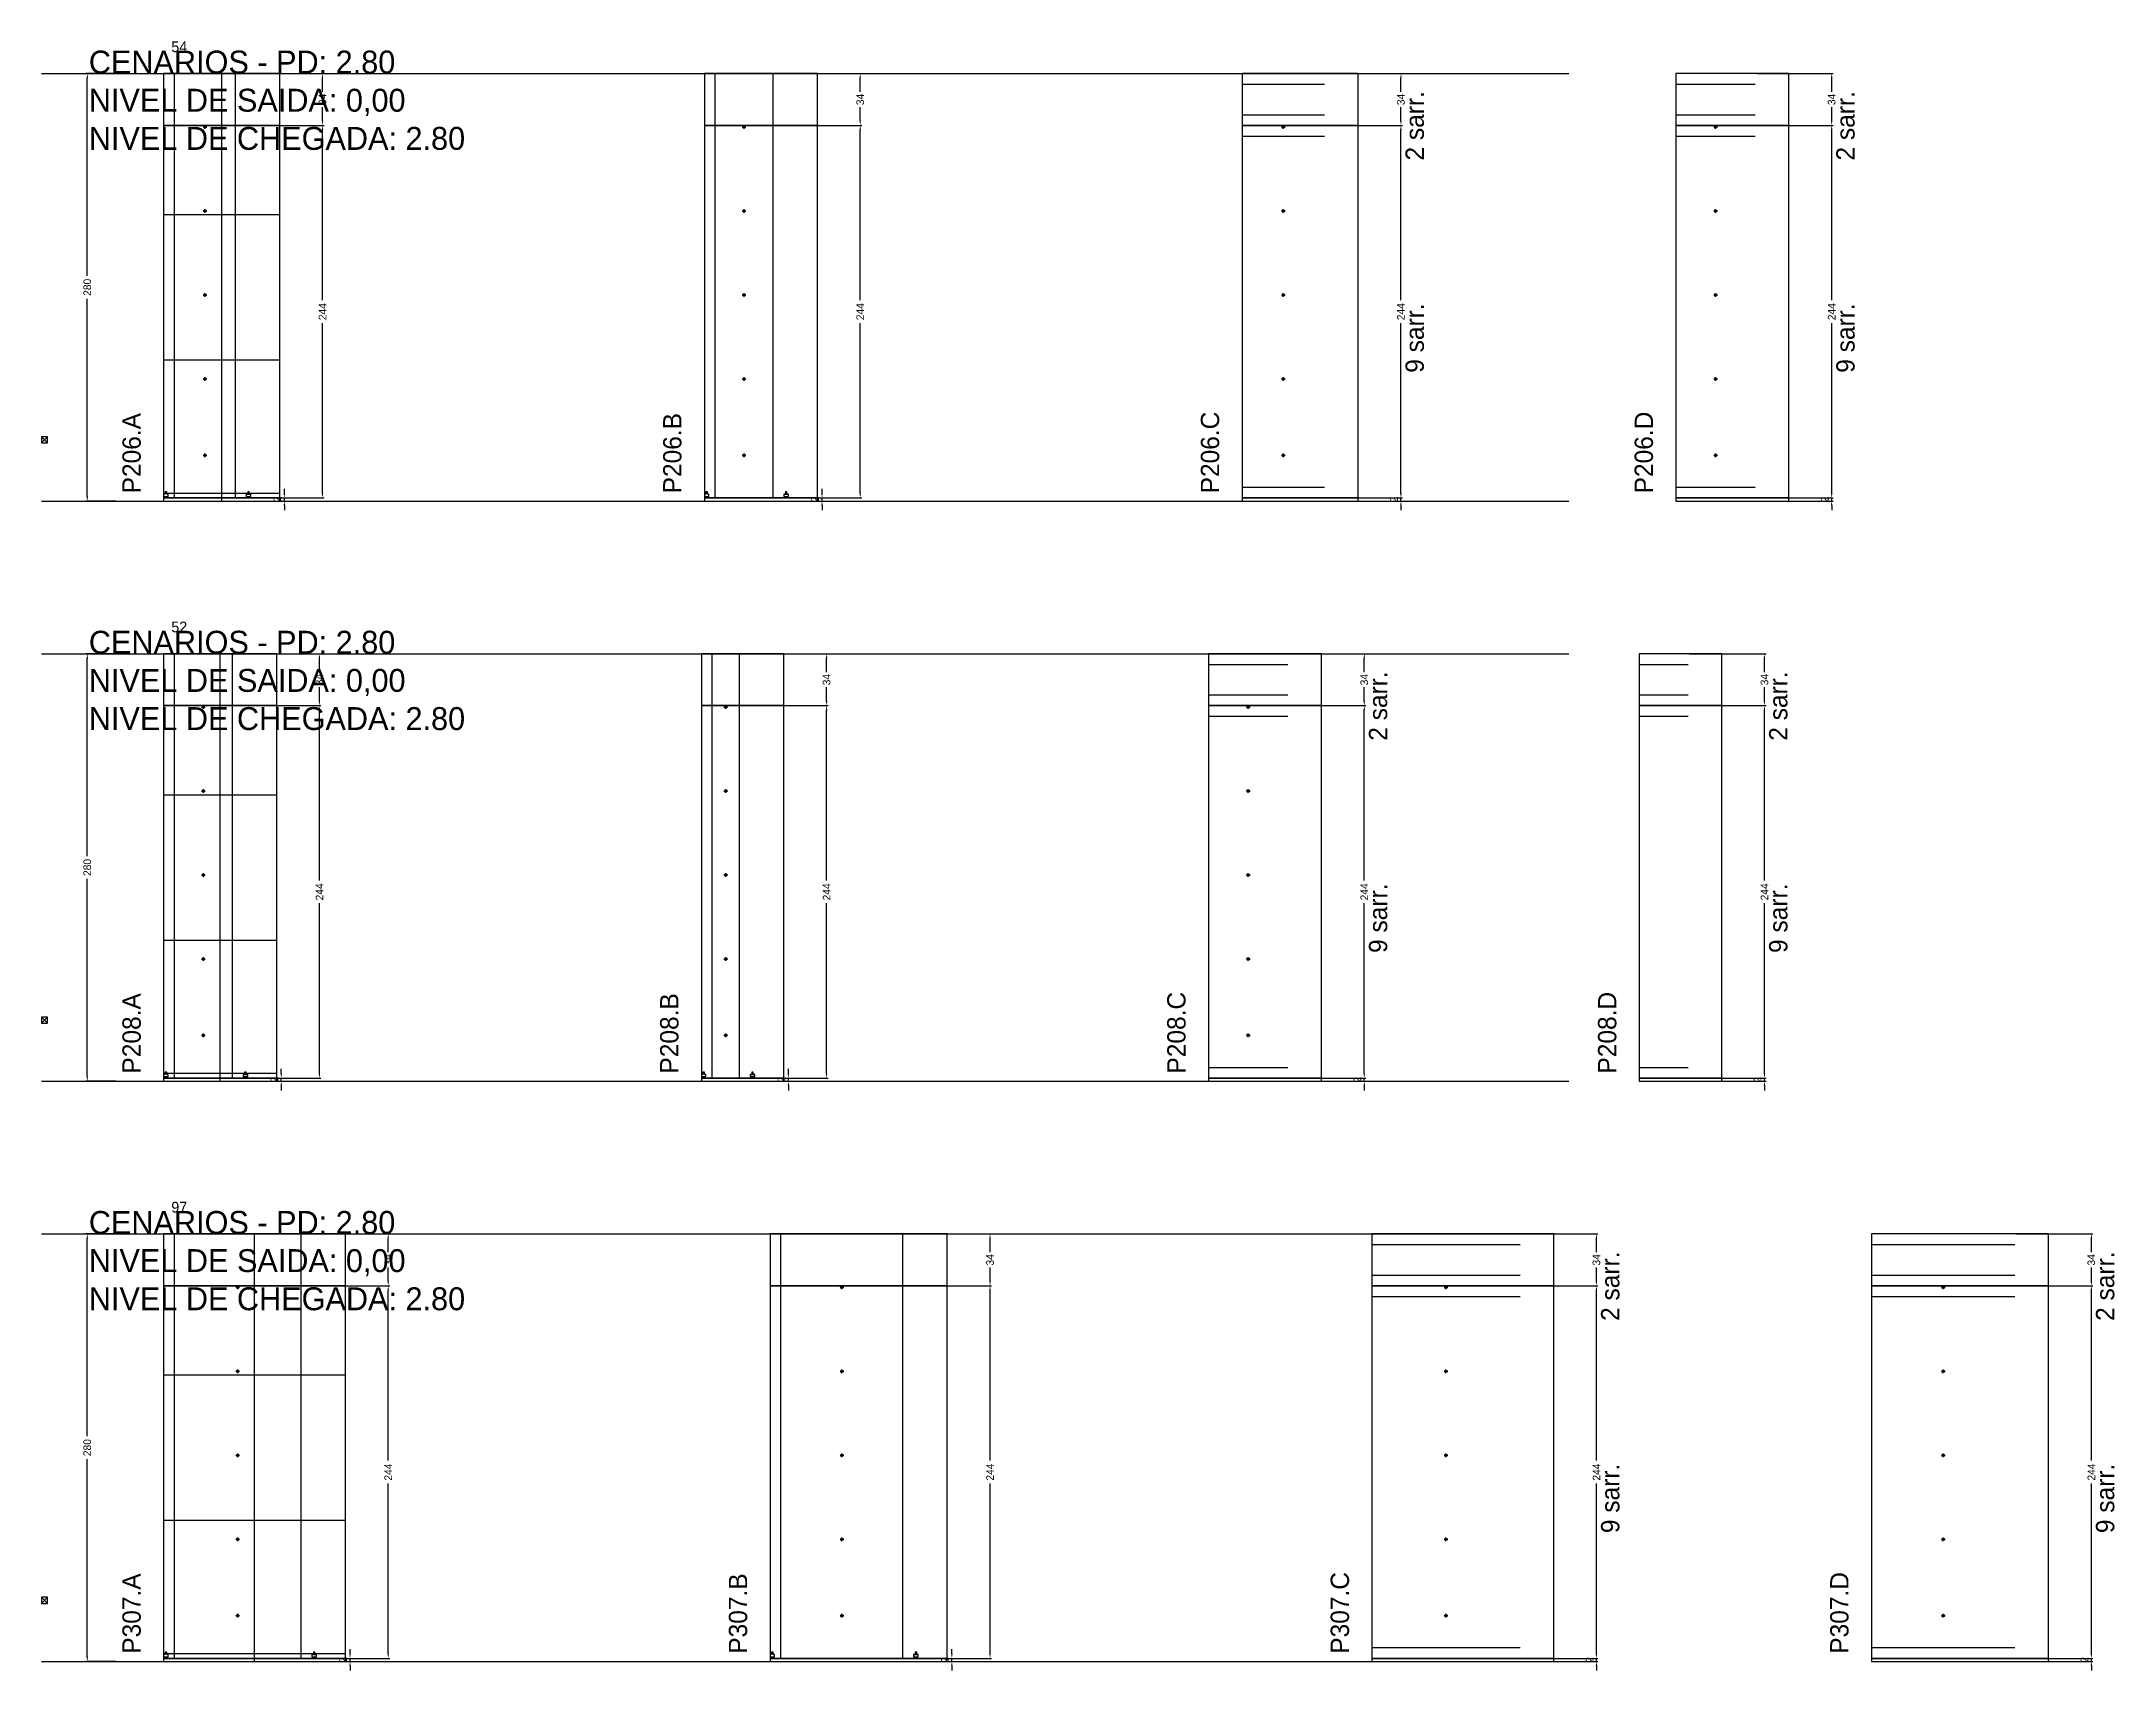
# Model space of a CAD drawing. Header units: centimetres. Extents: x -10500 to 4147, y -7606 to 295.
# Drawn here: x -7000 to -5643, y -4186 to -3119 of the extents above; entities that cross this region are included whole.
import ezdxf

# ---------------------------------------------------------------- set-up
doc = ezdxf.new("R2010")
doc.units = ezdxf.units.CM
doc.linetypes.add('DASHED', pattern=[2, -2])
for name, color, linetype in [('COTA', 241, 'Continuous'), ('COTAS FURACAO', 16, 'Continuous'), ('Madeira', 30, 'Continuous'), ('NOMENCLATURA', 7, 'Continuous'), ('Nível', 160, 'Continuous'), ('Painéis', 200, 'Continuous'), ('Perfil Metálico', 150, 'Continuous'), ('SARR_2.2x7', 40, 'Continuous'), ('SARRAFO DE PRESSAO', 200, 'Continuous'), ('texto', 7, 'Continuous')]:
    doc.layers.add(name, color=color, linetype=linetype)
doc.dimstyles.new('PAINEL-NOVA', dxfattribs={"dimtxt": 5, "dimasz": 3, "dimexe": 1, "dimexo": 1, "dimgap": 1, "dimtad": 1, "dimcen": 2.5, "dimazin": 3, "dimtfac": 1, "dimtmove": 0, "dimatfit": 3})

msp = doc.modelspace()

# ---------------------------------------------------------------- texts
at = {"layer": 'NOMENCLATURA'}
for s, p in [('CENARIOS - PD: 2.80', (-6969, -3140)), ('NIVEL DE SAIDA: 0,00', (-6969, -3165)), ('NIVEL DE CHEGADA: 2.80', (-6969, -3190)), ('CENARIOS - PD: 2.80', (-6969, -3520)), ('NIVEL DE SAIDA: 0,00', (-6969, -3545)), ('NIVEL DE CHEGADA: 2.80', (-6969, -3570)), ('CENARIOS - PD: 2.80', (-6969, -3900)), ('NIVEL DE SAIDA: 0,00', (-6969, -3925)), ('NIVEL DE CHEGADA: 2.80', (-6969, -3950))]:
    msp.add_text(s, height=15, dxfattribs=at).set_placement(p)
for s, p in [('2 sarr.', (-6095, -3197)), ('2 sarr.', (-5813, -3197)), ('9 sarr.', (-6095, -3336)), ('9 sarr.', (-5813, -3336)), ('P206.A', (-6935, -3415)), ('P206.B', (-6581, -3415)), ('P206.C', (-6229, -3415)), ('P206.D', (-5945, -3415)), ('2 sarr.', (-6119, -3577)), ('2 sarr.', (-5857, -3577)), ('9 sarr.', (-6119, -3716)), ('9 sarr.', (-5857, -3716)), ('P208.A', (-6935, -3795)), ('P208.B', (-6583, -3795)), ('P208.C', (-6251, -3795)), ('P208.D', (-5969, -3795)), ('2 sarr.', (-5967, -3957)), ('2 sarr.', (-5643, -3957)), ('9 sarr.', (-5967, -4096)), ('9 sarr.', (-5643, -4096)), ('P307.A', (-6935, -4175)), ('P307.B', (-6538, -4175)), ('P307.C', (-6144, -4175)), ('P307.D', (-5817, -4175))]:
    msp.add_text(s, height=12, rotation=90, dxfattribs=at).set_placement(p)
at = {"layer": 'texto'}
for s, p in [('54', (-6915, -3126)), ('52', (-6915, -3506)), ('97', (-6915, -3886))]:
    msp.add_text(s, height=7, dxfattribs=at).set_placement(p)

# ---------------------------------------------------------------- blocks, each defined once
blk = doc.blocks.new('_CLOSEDFILLED')
at = {"color": 0, "linetype": 'BYBLOCK'}
blk.add_solid([(-1, 0.16), (0, 0), (-1, -0.16)], dxfattribs=at)
blk = doc.blocks.new('*D261')
for p, q in [((-6951, -3900), (-6971, -3900)), ((-6970, -4032.5), (-6970, -3903)), ((-6970, -4177), (-6970, -4047.5)), ((-6951, -4180), (-6971, -4180))]:
    blk.add_line(p, q)
at = {"layer": 'Defpoints'}
for p in [(-6950, -3900), (-6970, -4180), (-6950, -4180)]:
    blk.add_point(p, dxfattribs=at)
at = {"layer": 'COTA', "xscale": 3, "yscale": 3}
for p, rotation in [((-6970, -3900), 90), ((-6970, -4180), 270)]:
    blk.add_blockref('_CLOSEDFILLED', p, dxfattribs=dict(at, rotation=rotation))
at = {"layer": 'COTA', "insert": (-6970, -4040), "char_height": 5, "attachment_point": 5, "rotation": 90}
blk.add_mtext('280', dxfattribs=at)
blk = doc.blocks.new('MULDURA')
at = {"layer": 'Paineis'}
for p, q in [((0, 0), (4, 4)), ((4, 0), (0, 4))]:
    blk.add_line(p, q, dxfattribs=at)
blk.add_lwpolyline([(0, 0), (4, 0), (4, 4), (0, 4)], close=True, dxfattribs=at)
blk = doc.blocks.new('*D263')
for p, q in [((-6822, -3934), (-6772, -3934)), ((-6773, -4048.5), (-6773, -3937)), ((-6773, -4175), (-6773, -4063.5)), ((-6822, -4178), (-6772, -4178))]:
    blk.add_line(p, q)
at = {"layer": 'Defpoints'}
for p in [(-6823, -3934), (-6823, -4178), (-6773, -4178)]:
    blk.add_point(p, dxfattribs=at)
at = {"layer": 'COTA', "xscale": 3, "yscale": 3}
for p, rotation in [((-6773, -3934), 90), ((-6773, -4178), 270)]:
    blk.add_blockref('_CLOSEDFILLED', p, dxfattribs=dict(at, rotation=rotation))
at = {"layer": 'COTA', "insert": (-6773, -4056), "char_height": 5, "attachment_point": 5, "rotation": 90}
blk.add_mtext('244', dxfattribs=at)
blk = doc.blocks.new('*D264')
for p, q in [((-6822, -3900), (-6772, -3900)), ((-6773, -3912), (-6773, -3903)), ((-6773, -3931), (-6773, -3922)), ((-6822, -3934), (-6772, -3934))]:
    blk.add_line(p, q)
at = {"layer": 'Defpoints'}
for p in [(-6823, -3900), (-6823, -3934), (-6773, -3934)]:
    blk.add_point(p, dxfattribs=at)
at = {"layer": 'COTA', "xscale": 3, "yscale": 3}
for p, rotation in [((-6773, -3900), 90), ((-6773, -3934), 270)]:
    blk.add_blockref('_CLOSEDFILLED', p, dxfattribs=dict(at, rotation=rotation))
at = {"layer": 'COTA', "insert": (-6773, -3917), "char_height": 5, "attachment_point": 5, "rotation": 90}
blk.add_mtext('34', dxfattribs=at)
blk = doc.blocks.new('SLIPTEE')
at = {"layer": 'Paineis'}
blk.add_lwpolyline([(0, 0), (3, 0), (3, 1.5), (2, 1.5), (2, 3), (1, 3), (1, 1.5), (0, 1.5)], close=True, dxfattribs=at)
blk = doc.blocks.new('SLIPTDD')
at = {"layer": 'Paineis'}
blk.add_line((0, 1.5), (3, 1.5), dxfattribs=at)
blk.add_lwpolyline([(0, 0), (3, 0), (3, 1.5), (2, 1.5), (2, 3), (1, 3), (1, 1.5), (0, 1.5)], close=True, dxfattribs=at)
blk = doc.blocks.new('furacao')
at = {"layer": 'COTAS FURACAO'}
for p, q in [((-1.2, 0), (1.2, 0)), ((0, -1.2), (0, 1.2))]:
    blk.add_line(p, q, dxfattribs=at)
blk.add_circle((0, 0), 0.8, dxfattribs=at)
blk = doc.blocks.new('*D266')
for p, q in [((-6428, -3934), (-6378, -3934)), ((-6379, -4048.5), (-6379, -3937)), ((-6379, -4175), (-6379, -4063.5)), ((-6428, -4178), (-6378, -4178))]:
    blk.add_line(p, q)
at = {"layer": 'Defpoints'}
for p in [(-6429, -3934), (-6429, -4178), (-6379, -4178)]:
    blk.add_point(p, dxfattribs=at)
at = {"layer": 'COTA', "xscale": 3, "yscale": 3}
for p, rotation in [((-6379, -3934), 90), ((-6379, -4178), 270)]:
    blk.add_blockref('_CLOSEDFILLED', p, dxfattribs=dict(at, rotation=rotation))
at = {"layer": 'COTA', "insert": (-6379, -4056), "char_height": 5, "attachment_point": 5, "rotation": 90}
blk.add_mtext('244', dxfattribs=at)
blk = doc.blocks.new('*D267')
for p, q in [((-6428, -3900), (-6378, -3900)), ((-6379, -3912), (-6379, -3903)), ((-6379, -3931), (-6379, -3922)), ((-6428, -3934), (-6378, -3934))]:
    blk.add_line(p, q)
at = {"layer": 'Defpoints'}
for p in [(-6429, -3900), (-6429, -3934), (-6379, -3934)]:
    blk.add_point(p, dxfattribs=at)
at = {"layer": 'COTA', "xscale": 3, "yscale": 3}
for p, rotation in [((-6379, -3900), 90), ((-6379, -3934), 270)]:
    blk.add_blockref('_CLOSEDFILLED', p, dxfattribs=dict(at, rotation=rotation))
at = {"layer": 'COTA', "insert": (-6379, -3917), "char_height": 5, "attachment_point": 5, "rotation": 90}
blk.add_mtext('34', dxfattribs=at)
blk = doc.blocks.new('*D269')
for p, q in [((-6031, -3934), (-5981, -3934)), ((-5982, -4048.5), (-5982, -3937)), ((-5982, -4175), (-5982, -4063.5)), ((-6031, -4178), (-5981, -4178))]:
    blk.add_line(p, q)
at = {"layer": 'Defpoints'}
for p in [(-6032, -3934), (-6032, -4178), (-5982, -4178)]:
    blk.add_point(p, dxfattribs=at)
at = {"layer": 'COTA', "xscale": 3, "yscale": 3}
for p, rotation in [((-5982, -3934), 90), ((-5982, -4178), 270)]:
    blk.add_blockref('_CLOSEDFILLED', p, dxfattribs=dict(at, rotation=rotation))
at = {"layer": 'COTA', "insert": (-5982, -4056), "char_height": 5, "attachment_point": 5, "rotation": 90}
blk.add_mtext('244', dxfattribs=at)
blk = doc.blocks.new('*D270')
for p, q in [((-6031, -3900), (-5981, -3900)), ((-5982, -3912), (-5982, -3903)), ((-5982, -3931), (-5982, -3922)), ((-6031, -3934), (-5981, -3934))]:
    blk.add_line(p, q)
at = {"layer": 'Defpoints'}
for p in [(-6032, -3900), (-6032, -3934), (-5982, -3934)]:
    blk.add_point(p, dxfattribs=at)
at = {"layer": 'COTA', "xscale": 3, "yscale": 3}
for p, rotation in [((-5982, -3900), 90), ((-5982, -3934), 270)]:
    blk.add_blockref('_CLOSEDFILLED', p, dxfattribs=dict(at, rotation=rotation))
at = {"layer": 'COTA', "insert": (-5982, -3917), "char_height": 5, "attachment_point": 5, "rotation": 90}
blk.add_mtext('34', dxfattribs=at)
blk = doc.blocks.new('*D272')
for p, q in [((-5707, -3934), (-5657, -3934)), ((-5658, -4048.5), (-5658, -3937)), ((-5658, -4175), (-5658, -4063.5)), ((-5707, -4178), (-5657, -4178))]:
    blk.add_line(p, q)
at = {"layer": 'Defpoints'}
for p in [(-5708, -3934), (-5708, -4178), (-5658, -4178)]:
    blk.add_point(p, dxfattribs=at)
at = {"layer": 'COTA', "xscale": 3, "yscale": 3}
for p, rotation in [((-5658, -3934), 90), ((-5658, -4178), 270)]:
    blk.add_blockref('_CLOSEDFILLED', p, dxfattribs=dict(at, rotation=rotation))
at = {"layer": 'COTA', "insert": (-5658, -4056), "char_height": 5, "attachment_point": 5, "rotation": 90}
blk.add_mtext('244', dxfattribs=at)
blk = doc.blocks.new('*D273')
for p, q in [((-5707, -3900), (-5657, -3900)), ((-5658, -3912), (-5658, -3903)), ((-5658, -3931), (-5658, -3922)), ((-5707, -3934), (-5657, -3934))]:
    blk.add_line(p, q)
at = {"layer": 'Defpoints'}
for p in [(-5708, -3900), (-5708, -3934), (-5658, -3934)]:
    blk.add_point(p, dxfattribs=at)
at = {"layer": 'COTA', "xscale": 3, "yscale": 3}
for p, rotation in [((-5658, -3900), 90), ((-5658, -3934), 270)]:
    blk.add_blockref('_CLOSEDFILLED', p, dxfattribs=dict(at, rotation=rotation))
at = {"layer": 'COTA', "insert": (-5658, -3917), "char_height": 5, "attachment_point": 5, "rotation": 90}
blk.add_mtext('34', dxfattribs=at)
blk = doc.blocks.new('*D235')
for p, q in [((-6951, -3520), (-6971, -3520)), ((-6970, -3652.5), (-6970, -3523)), ((-6970, -3797), (-6970, -3667.5)), ((-6951, -3800), (-6971, -3800))]:
    blk.add_line(p, q)
at = {"layer": 'Defpoints'}
for p in [(-6950, -3520), (-6970, -3800), (-6950, -3800)]:
    blk.add_point(p, dxfattribs=at)
at = {"layer": 'COTA', "xscale": 3, "yscale": 3}
for p, rotation in [((-6970, -3520), 90), ((-6970, -3800), 270)]:
    blk.add_blockref('_CLOSEDFILLED', p, dxfattribs=dict(at, rotation=rotation))
at = {"layer": 'COTA', "insert": (-6970, -3660), "char_height": 5, "attachment_point": 5, "rotation": 90}
blk.add_mtext('280', dxfattribs=at)
blk = doc.blocks.new('*D237')
for p, q in [((-6867, -3554), (-6817, -3554)), ((-6818, -3668.5), (-6818, -3557)), ((-6818, -3795), (-6818, -3683.5)), ((-6867, -3798), (-6817, -3798))]:
    blk.add_line(p, q)
at = {"layer": 'Defpoints'}
for p in [(-6868, -3554), (-6868, -3798), (-6818, -3798)]:
    blk.add_point(p, dxfattribs=at)
at = {"layer": 'COTA', "xscale": 3, "yscale": 3}
for p, rotation in [((-6818, -3554), 90), ((-6818, -3798), 270)]:
    blk.add_blockref('_CLOSEDFILLED', p, dxfattribs=dict(at, rotation=rotation))
at = {"layer": 'COTA', "insert": (-6818, -3676), "char_height": 5, "attachment_point": 5, "rotation": 90}
blk.add_mtext('244', dxfattribs=at)
blk = doc.blocks.new('*D238')
for p, q in [((-6867, -3520), (-6817, -3520)), ((-6818, -3532), (-6818, -3523)), ((-6818, -3551), (-6818, -3542)), ((-6867, -3554), (-6817, -3554))]:
    blk.add_line(p, q)
at = {"layer": 'Defpoints'}
for p in [(-6868, -3520), (-6868, -3554), (-6818, -3554)]:
    blk.add_point(p, dxfattribs=at)
at = {"layer": 'COTA', "xscale": 3, "yscale": 3}
for p, rotation in [((-6818, -3520), 90), ((-6818, -3554), 270)]:
    blk.add_blockref('_CLOSEDFILLED', p, dxfattribs=dict(at, rotation=rotation))
at = {"layer": 'COTA', "insert": (-6818, -3537), "char_height": 5, "attachment_point": 5, "rotation": 90}
blk.add_mtext('34', dxfattribs=at)
blk = doc.blocks.new('*D240')
for p, q in [((-6535, -3554), (-6485, -3554)), ((-6486, -3668.5), (-6486, -3557)), ((-6486, -3795), (-6486, -3683.5)), ((-6535, -3798), (-6485, -3798))]:
    blk.add_line(p, q)
at = {"layer": 'Defpoints'}
for p in [(-6536, -3554), (-6536, -3798), (-6486, -3798)]:
    blk.add_point(p, dxfattribs=at)
at = {"layer": 'COTA', "xscale": 3, "yscale": 3}
for p, rotation in [((-6486, -3554), 90), ((-6486, -3798), 270)]:
    blk.add_blockref('_CLOSEDFILLED', p, dxfattribs=dict(at, rotation=rotation))
at = {"layer": 'COTA', "insert": (-6486, -3676), "char_height": 5, "attachment_point": 5, "rotation": 90}
blk.add_mtext('244', dxfattribs=at)
blk = doc.blocks.new('*D241')
for p, q in [((-6535, -3520), (-6485, -3520)), ((-6486, -3532), (-6486, -3523)), ((-6486, -3551), (-6486, -3542)), ((-6535, -3554), (-6485, -3554))]:
    blk.add_line(p, q)
at = {"layer": 'Defpoints'}
for p in [(-6536, -3520), (-6536, -3554), (-6486, -3554)]:
    blk.add_point(p, dxfattribs=at)
at = {"layer": 'COTA', "xscale": 3, "yscale": 3}
for p, rotation in [((-6486, -3520), 90), ((-6486, -3554), 270)]:
    blk.add_blockref('_CLOSEDFILLED', p, dxfattribs=dict(at, rotation=rotation))
at = {"layer": 'COTA', "insert": (-6486, -3537), "char_height": 5, "attachment_point": 5, "rotation": 90}
blk.add_mtext('34', dxfattribs=at)
blk = doc.blocks.new('*D243')
for p, q in [((-6183, -3554), (-6133, -3554)), ((-6134, -3668.5), (-6134, -3557)), ((-6134, -3795), (-6134, -3683.5)), ((-6183, -3798), (-6133, -3798))]:
    blk.add_line(p, q)
at = {"layer": 'Defpoints'}
for p in [(-6184, -3554), (-6184, -3798), (-6134, -3798)]:
    blk.add_point(p, dxfattribs=at)
at = {"layer": 'COTA', "xscale": 3, "yscale": 3}
for p, rotation in [((-6134, -3554), 90), ((-6134, -3798), 270)]:
    blk.add_blockref('_CLOSEDFILLED', p, dxfattribs=dict(at, rotation=rotation))
at = {"layer": 'COTA', "insert": (-6134, -3676), "char_height": 5, "attachment_point": 5, "rotation": 90}
blk.add_mtext('244', dxfattribs=at)
blk = doc.blocks.new('*D244')
for p, q in [((-6183, -3520), (-6133, -3520)), ((-6134, -3532), (-6134, -3523)), ((-6134, -3551), (-6134, -3542)), ((-6183, -3554), (-6133, -3554))]:
    blk.add_line(p, q)
at = {"layer": 'Defpoints'}
for p in [(-6184, -3520), (-6184, -3554), (-6134, -3554)]:
    blk.add_point(p, dxfattribs=at)
at = {"layer": 'COTA', "xscale": 3, "yscale": 3}
for p, rotation in [((-6134, -3520), 90), ((-6134, -3554), 270)]:
    blk.add_blockref('_CLOSEDFILLED', p, dxfattribs=dict(at, rotation=rotation))
at = {"layer": 'COTA', "insert": (-6134, -3537), "char_height": 5, "attachment_point": 5, "rotation": 90}
blk.add_mtext('34', dxfattribs=at)
blk = doc.blocks.new('*D246')
for p, q in [((-5921, -3554), (-5871, -3554)), ((-5872, -3668.5), (-5872, -3557)), ((-5872, -3795), (-5872, -3683.5)), ((-5921, -3798), (-5871, -3798))]:
    blk.add_line(p, q)
at = {"layer": 'Defpoints'}
for p in [(-5922, -3554), (-5922, -3798), (-5872, -3798)]:
    blk.add_point(p, dxfattribs=at)
at = {"layer": 'COTA', "xscale": 3, "yscale": 3}
for p, rotation in [((-5872, -3554), 90), ((-5872, -3798), 270)]:
    blk.add_blockref('_CLOSEDFILLED', p, dxfattribs=dict(at, rotation=rotation))
at = {"layer": 'COTA', "insert": (-5872, -3676), "char_height": 5, "attachment_point": 5, "rotation": 90}
blk.add_mtext('244', dxfattribs=at)
blk = doc.blocks.new('*D247')
for p, q in [((-5921, -3520), (-5871, -3520)), ((-5872, -3532), (-5872, -3523)), ((-5872, -3551), (-5872, -3542)), ((-5921, -3554), (-5871, -3554))]:
    blk.add_line(p, q)
at = {"layer": 'Defpoints'}
for p in [(-5922, -3520), (-5922, -3554), (-5872, -3554)]:
    blk.add_point(p, dxfattribs=at)
at = {"layer": 'COTA', "xscale": 3, "yscale": 3}
for p, rotation in [((-5872, -3520), 90), ((-5872, -3554), 270)]:
    blk.add_blockref('_CLOSEDFILLED', p, dxfattribs=dict(at, rotation=rotation))
at = {"layer": 'COTA', "insert": (-5872, -3537), "char_height": 5, "attachment_point": 5, "rotation": 90}
blk.add_mtext('34', dxfattribs=at)
blk = doc.blocks.new('*D209')
for p, q in [((-6951, -3140), (-6971, -3140)), ((-6970, -3272.5), (-6970, -3143)), ((-6970, -3417), (-6970, -3287.5)), ((-6951, -3420), (-6971, -3420))]:
    blk.add_line(p, q)
at = {"layer": 'Defpoints'}
for p in [(-6950, -3140), (-6970, -3420), (-6950, -3420)]:
    blk.add_point(p, dxfattribs=at)
at = {"layer": 'COTA', "xscale": 3, "yscale": 3}
for p, rotation in [((-6970, -3140), 90), ((-6970, -3420), 270)]:
    blk.add_blockref('_CLOSEDFILLED', p, dxfattribs=dict(at, rotation=rotation))
at = {"layer": 'COTA', "insert": (-6970, -3280), "char_height": 5, "attachment_point": 5, "rotation": 90}
blk.add_mtext('280', dxfattribs=at)
blk = doc.blocks.new('*D211')
for p, q in [((-6865, -3174), (-6815, -3174)), ((-6816, -3288.5), (-6816, -3177)), ((-6816, -3415), (-6816, -3303.5)), ((-6865, -3418), (-6815, -3418))]:
    blk.add_line(p, q)
at = {"layer": 'Defpoints'}
for p in [(-6866, -3174), (-6866, -3418), (-6816, -3418)]:
    blk.add_point(p, dxfattribs=at)
at = {"layer": 'COTA', "xscale": 3, "yscale": 3}
for p, rotation in [((-6816, -3174), 90), ((-6816, -3418), 270)]:
    blk.add_blockref('_CLOSEDFILLED', p, dxfattribs=dict(at, rotation=rotation))
at = {"layer": 'COTA', "insert": (-6816, -3296), "char_height": 5, "attachment_point": 5, "rotation": 90}
blk.add_mtext('244', dxfattribs=at)
blk = doc.blocks.new('*D212')
for p, q in [((-6865, -3140), (-6815, -3140)), ((-6816, -3152), (-6816, -3143)), ((-6816, -3171), (-6816, -3162)), ((-6865, -3174), (-6815, -3174))]:
    blk.add_line(p, q)
at = {"layer": 'Defpoints'}
for p in [(-6866, -3140), (-6866, -3174), (-6816, -3174)]:
    blk.add_point(p, dxfattribs=at)
at = {"layer": 'COTA', "xscale": 3, "yscale": 3}
for p, rotation in [((-6816, -3140), 90), ((-6816, -3174), 270)]:
    blk.add_blockref('_CLOSEDFILLED', p, dxfattribs=dict(at, rotation=rotation))
at = {"layer": 'COTA', "insert": (-6816, -3157), "char_height": 5, "attachment_point": 5, "rotation": 90}
blk.add_mtext('34', dxfattribs=at)
blk = doc.blocks.new('*D214')
for p, q in [((-6513, -3174), (-6463, -3174)), ((-6464, -3288.5), (-6464, -3177)), ((-6464, -3415), (-6464, -3303.5)), ((-6513, -3418), (-6463, -3418))]:
    blk.add_line(p, q)
at = {"layer": 'Defpoints'}
for p in [(-6514, -3174), (-6514, -3418), (-6464, -3418)]:
    blk.add_point(p, dxfattribs=at)
at = {"layer": 'COTA', "xscale": 3, "yscale": 3}
for p, rotation in [((-6464, -3174), 90), ((-6464, -3418), 270)]:
    blk.add_blockref('_CLOSEDFILLED', p, dxfattribs=dict(at, rotation=rotation))
at = {"layer": 'COTA', "insert": (-6464, -3296), "char_height": 5, "attachment_point": 5, "rotation": 90}
blk.add_mtext('244', dxfattribs=at)
blk = doc.blocks.new('*D215')
for p, q in [((-6513, -3140), (-6463, -3140)), ((-6464, -3152), (-6464, -3143)), ((-6464, -3171), (-6464, -3162)), ((-6513, -3174), (-6463, -3174))]:
    blk.add_line(p, q)
at = {"layer": 'Defpoints'}
for p in [(-6514, -3140), (-6514, -3174), (-6464, -3174)]:
    blk.add_point(p, dxfattribs=at)
at = {"layer": 'COTA', "xscale": 3, "yscale": 3}
for p, rotation in [((-6464, -3140), 90), ((-6464, -3174), 270)]:
    blk.add_blockref('_CLOSEDFILLED', p, dxfattribs=dict(at, rotation=rotation))
at = {"layer": 'COTA', "insert": (-6464, -3157), "char_height": 5, "attachment_point": 5, "rotation": 90}
blk.add_mtext('34', dxfattribs=at)
blk = doc.blocks.new('*D217')
for p, q in [((-6159, -3174), (-6109, -3174)), ((-6110, -3288.5), (-6110, -3177)), ((-6110, -3415), (-6110, -3303.5)), ((-6159, -3418), (-6109, -3418))]:
    blk.add_line(p, q)
at = {"layer": 'Defpoints'}
for p in [(-6160, -3174), (-6160, -3418), (-6110, -3418)]:
    blk.add_point(p, dxfattribs=at)
at = {"layer": 'COTA', "xscale": 3, "yscale": 3}
for p, rotation in [((-6110, -3174), 90), ((-6110, -3418), 270)]:
    blk.add_blockref('_CLOSEDFILLED', p, dxfattribs=dict(at, rotation=rotation))
at = {"layer": 'COTA', "insert": (-6110, -3296), "char_height": 5, "attachment_point": 5, "rotation": 90}
blk.add_mtext('244', dxfattribs=at)
blk = doc.blocks.new('*D218')
for p, q in [((-6159, -3140), (-6109, -3140)), ((-6110, -3152), (-6110, -3143)), ((-6110, -3171), (-6110, -3162)), ((-6159, -3174), (-6109, -3174))]:
    blk.add_line(p, q)
at = {"layer": 'Defpoints'}
for p in [(-6160, -3140), (-6160, -3174), (-6110, -3174)]:
    blk.add_point(p, dxfattribs=at)
at = {"layer": 'COTA', "xscale": 3, "yscale": 3}
for p, rotation in [((-6110, -3140), 90), ((-6110, -3174), 270)]:
    blk.add_blockref('_CLOSEDFILLED', p, dxfattribs=dict(at, rotation=rotation))
at = {"layer": 'COTA', "insert": (-6110, -3157), "char_height": 5, "attachment_point": 5, "rotation": 90}
blk.add_mtext('34', dxfattribs=at)
blk = doc.blocks.new('*D220')
for p, q in [((-5877, -3174), (-5827, -3174)), ((-5828, -3288.5), (-5828, -3177)), ((-5828, -3415), (-5828, -3303.5)), ((-5877, -3418), (-5827, -3418))]:
    blk.add_line(p, q)
at = {"layer": 'Defpoints'}
for p in [(-5878, -3174), (-5878, -3418), (-5828, -3418)]:
    blk.add_point(p, dxfattribs=at)
at = {"layer": 'COTA', "xscale": 3, "yscale": 3}
for p, rotation in [((-5828, -3174), 90), ((-5828, -3418), 270)]:
    blk.add_blockref('_CLOSEDFILLED', p, dxfattribs=dict(at, rotation=rotation))
at = {"layer": 'COTA', "insert": (-5828, -3296), "char_height": 5, "attachment_point": 5, "rotation": 90}
blk.add_mtext('244', dxfattribs=at)
blk = doc.blocks.new('*D221')
for p, q in [((-5877, -3140), (-5827, -3140)), ((-5828, -3152), (-5828, -3143)), ((-5828, -3171), (-5828, -3162)), ((-5877, -3174), (-5827, -3174))]:
    blk.add_line(p, q)
at = {"layer": 'Defpoints'}
for p in [(-5878, -3140), (-5878, -3174), (-5828, -3174)]:
    blk.add_point(p, dxfattribs=at)
at = {"layer": 'COTA', "xscale": 3, "yscale": 3}
for p, rotation in [((-5828, -3140), 90), ((-5828, -3174), 270)]:
    blk.add_blockref('_CLOSEDFILLED', p, dxfattribs=dict(at, rotation=rotation))
at = {"layer": 'COTA', "insert": (-5828, -3157), "char_height": 5, "attachment_point": 5, "rotation": 90}
blk.add_mtext('34', dxfattribs=at)

# ---------------------------------------------------------------- dimensions: what is measured, and where the dimension line sits
at = {"layer": 'COTA'}
for base, p1, p2, picture, middle in [((-6970, -3420), (-6950, -3420), (-6950, -3140), '*D209', (-6970, -3280)), ((-6816, -3174), (-6866, -3174), (-6866, -3140), '*D212', (-6816, -3157)), ((-6464, -3174), (-6514, -3174), (-6514, -3140), '*D215', (-6464, -3157)), ((-6110, -3174), (-6160, -3174), (-6160, -3140), '*D218', (-6110, -3157)), ((-5828, -3174), (-5878, -3174), (-5878, -3140), '*D221', (-5828, -3157)), ((-6816, -3418), (-6866, -3418), (-6866, -3174), '*D211', (-6816, -3296)), ((-6464, -3418), (-6514, -3418), (-6514, -3174), '*D214', (-6464, -3296)), ((-6110, -3418), (-6160, -3418), (-6160, -3174), '*D217', (-6110, -3296)), ((-5828, -3418), (-5878, -3418), (-5878, -3174), '*D220', (-5828, -3296)), ((-6970, -3800), (-6950, -3800), (-6950, -3520), '*D235', (-6970, -3660)), ((-6818, -3554), (-6868, -3554), (-6868, -3520), '*D238', (-6818, -3537)), ((-6486, -3554), (-6536, -3554), (-6536, -3520), '*D241', (-6486, -3537)), ((-6134, -3554), (-6184, -3554), (-6184, -3520), '*D244', (-6134, -3537)), ((-5872, -3554), (-5922, -3554), (-5922, -3520), '*D247', (-5872, -3537)), ((-6818, -3798), (-6868, -3798), (-6868, -3554), '*D237', (-6818, -3676)), ((-6486, -3798), (-6536, -3798), (-6536, -3554), '*D240', (-6486, -3676)), ((-6134, -3798), (-6184, -3798), (-6184, -3554), '*D243', (-6134, -3676)), ((-5872, -3798), (-5922, -3798), (-5922, -3554), '*D246', (-5872, -3676)), ((-6970, -4180), (-6950, -4180), (-6950, -3900), '*D261', (-6970, -4040)), ((-6773, -3934), (-6823, -3934), (-6823, -3900), '*D264', (-6773, -3917)), ((-6379, -3934), (-6429, -3934), (-6429, -3900), '*D267', (-6379, -3917)), ((-5982, -3934), (-6032, -3934), (-6032, -3900), '*D270', (-5982, -3917)), ((-5658, -3934), (-5708, -3934), (-5708, -3900), '*D273', (-5658, -3917)), ((-6773, -4178), (-6823, -4178), (-6823, -3934), '*D263', (-6773, -4056)), ((-6379, -4178), (-6429, -4178), (-6429, -3934), '*D266', (-6379, -4056)), ((-5982, -4178), (-6032, -4178), (-6032, -3934), '*D269', (-5982, -4056)), ((-5658, -4178), (-5708, -4178), (-5708, -3934), '*D272', (-5658, -4056))]:
    dim = msp.add_linear_dim(base=base, p1=p1, p2=p2, angle=90, dimstyle='PAINEL-NOVA', dxfattribs=at)
    dim.commit()
    dim.dimension.update_dxf_attribs({"geometry": picture, "text_midpoint": middle})
for base, p1, p2 in [((-6841, -3420), (-6866, -3420), (-6866, -3418)), ((-6489, -3420), (-6514, -3420), (-6514, -3418)), ((-6110, -3420), (-6160, -3420), (-6160, -3418)), ((-5828, -3420), (-5878, -3420), (-5878, -3418)), ((-6843, -3800), (-6868, -3800), (-6868, -3798)), ((-6511, -3800), (-6536, -3800), (-6536, -3798)), ((-6134, -3800), (-6184, -3800), (-6184, -3798)), ((-5872, -3800), (-5922, -3800), (-5922, -3798)), ((-6798, -4180), (-6823, -4180), (-6823, -4178)), ((-6404, -4180), (-6429, -4180), (-6429, -4178)), ((-5982, -4180), (-6032, -4180), (-6032, -4178)), ((-5658, -4180), (-5708, -4180), (-5708, -4178))]:
    msp.add_linear_dim(base=base, p1=p1, p2=p2, angle=90, dimstyle='PAINEL-NOVA', dxfattribs=at).render()

# ---------------------------------------------------------------- linework, layer by layer
at = {"layer": 'Madeira'}
for points in [[(-6920, -3232.4), (-6844, -3232.4)], [(-6920, -3327.6), (-6844, -3327.6)], [(-6920, -3612.4), (-6846, -3612.4)], [(-6920, -3707.6), (-6846, -3707.6)], [(-6920, -3992.4), (-6801, -3992.4)], [(-6920, -4087.6), (-6801, -4087.6)]]:
    msp.add_lwpolyline(points, dxfattribs=at)
at = {"layer": 'Nível', "linetype": 'DASHED'}
for points in [[(-7000, -3140), (-6000, -3140)], [(-7000, -3420), (-6000, -3420)], [(-7000, -3520), (-6000, -3520)], [(-7000, -3800), (-6000, -3800)], [(-7000, -3900), (-6000, -3900)], [(-7000, -4180), (-6000, -4180)]]:
    msp.add_lwpolyline(points, dxfattribs=at)
at = {"layer": 'Painéis'}
for points in [[(-6920, -3174), (-6844, -3174), (-6844, -3140), (-6920, -3140)], [(-6920, -3420), (-6844, -3420), (-6844, -3140), (-6920, -3140)], [(-6566, -3174), (-6492, -3174), (-6492, -3140), (-6566, -3140)], [(-6214, -3174), (-6138, -3174), (-6138, -3140), (-6214, -3140)], [(-5930, -3174), (-5856, -3174), (-5856, -3140), (-5930, -3140)], [(-6920, -3418), (-6844, -3418), (-6844, -3174), (-6920, -3174)], [(-6566, -3418), (-6492, -3418), (-6492, -3174), (-6566, -3174)], [(-6214, -3418), (-6138, -3418), (-6138, -3174), (-6214, -3174)], [(-5930, -3418), (-5856, -3418), (-5856, -3174), (-5930, -3174)], [(-6920, -3420), (-6844, -3420), (-6844, -3418), (-6920, -3418)], [(-6566, -3420), (-6492, -3420), (-6492, -3418), (-6566, -3418)], [(-6214, -3420), (-6138, -3420), (-6138, -3418), (-6214, -3418)], [(-5930, -3420), (-5856, -3420), (-5856, -3418), (-5930, -3418)], [(-6920, -3554), (-6846, -3554), (-6846, -3520), (-6920, -3520)], [(-6920, -3800), (-6846, -3800), (-6846, -3520), (-6920, -3520)], [(-6568, -3554), (-6514, -3554), (-6514, -3520), (-6568, -3520)], [(-6236, -3554), (-6162, -3554), (-6162, -3520), (-6236, -3520)], [(-5954, -3554), (-5900, -3554), (-5900, -3520), (-5954, -3520)], [(-6920, -3798), (-6846, -3798), (-6846, -3554), (-6920, -3554)], [(-6568, -3798), (-6514, -3798), (-6514, -3554), (-6568, -3554)], [(-6236, -3798), (-6162, -3798), (-6162, -3554), (-6236, -3554)], [(-5954, -3798), (-5900, -3798), (-5900, -3554), (-5954, -3554)], [(-6920, -3800), (-6846, -3800), (-6846, -3798), (-6920, -3798)], [(-6568, -3800), (-6514, -3800), (-6514, -3798), (-6568, -3798)], [(-6236, -3800), (-6162, -3800), (-6162, -3798), (-6236, -3798)], [(-5954, -3800), (-5900, -3800), (-5900, -3798), (-5954, -3798)], [(-6920, -3934), (-6801, -3934), (-6801, -3900), (-6920, -3900)], [(-6920, -4180), (-6801, -4180), (-6801, -3900), (-6920, -3900)], [(-6523, -3934), (-6407, -3934), (-6407, -3900), (-6523, -3900)], [(-6129, -3934), (-6010, -3934), (-6010, -3900), (-6129, -3900)], [(-5802, -3934), (-5686, -3934), (-5686, -3900), (-5802, -3900)], [(-6920, -4178), (-6801, -4178), (-6801, -3934), (-6920, -3934)], [(-6523, -4178), (-6407, -4178), (-6407, -3934), (-6523, -3934)], [(-6129, -4178), (-6010, -4178), (-6010, -3934), (-6129, -3934)], [(-5802, -4178), (-5686, -4178), (-5686, -3934), (-5802, -3934)], [(-6920, -4180), (-6801, -4180), (-6801, -4178), (-6920, -4178)], [(-6523, -4180), (-6407, -4180), (-6407, -4178), (-6523, -4178)], [(-6129, -4180), (-6010, -4180), (-6010, -4178), (-6129, -4178)], [(-5802, -4180), (-5686, -4180), (-5686, -4178), (-5802, -4178)]]:
    msp.add_lwpolyline(points, close=True, dxfattribs=at)
at = {"layer": 'Perfil Metálico'}
for p, q in [((-6882, -3420), (-6882, -3140)), ((-6883, -3800), (-6883, -3520)), ((-6860.5, -4180), (-6860.5, -3900))]:
    msp.add_line(p, q, dxfattribs=at)
at = {"layer": 'SARR_2.2x7'}
for points in [[(-6913, -3174), (-6913, -3140)], [(-6873, -3174), (-6873, -3140)], [(-6559, -3174), (-6559, -3140)], [(-6521, -3174), (-6521, -3140)], [(-6214, -3147), (-6160, -3147)], [(-5930, -3147), (-5878, -3147)], [(-6214, -3167), (-6160, -3167)], [(-5930, -3167), (-5878, -3167)], [(-6214, -3181), (-6160, -3181)], [(-5930, -3181), (-5878, -3181)], [(-6214, -3411), (-6160, -3411)], [(-5930, -3411), (-5878, -3411)], [(-6913, -3554), (-6913, -3520)], [(-6875, -3554), (-6875, -3520)], [(-6561, -3554), (-6561, -3520)], [(-6543, -3554), (-6543, -3520)], [(-6236, -3527), (-6184, -3527)], [(-5954, -3527), (-5922, -3527)], [(-6236, -3547), (-6184, -3547)], [(-5954, -3547), (-5922, -3547)], [(-6236, -3561), (-6184, -3561)], [(-5954, -3561), (-5922, -3561)], [(-6236, -3791), (-6184, -3791)], [(-5954, -3791), (-5922, -3791)], [(-6913, -3934), (-6913, -3900)], [(-6830, -3934), (-6830, -3900)], [(-6516, -3934), (-6516, -3900)], [(-6436, -3934), (-6436, -3900)], [(-6129, -3907), (-6032, -3907)], [(-5802, -3907), (-5708, -3907)], [(-6129, -3927), (-6032, -3927)], [(-5802, -3927), (-5708, -3927)], [(-6129, -3941), (-6032, -3941)], [(-5802, -3941), (-5708, -3941)], [(-6129, -4171), (-6032, -4171)], [(-5802, -4171), (-5708, -4171)]]:
    msp.add_lwpolyline(points, dxfattribs=at)
at = {"layer": 'SARR_2.2x7', "linetype": 'DASHED'}
for points in [[(-6913, -3418), (-6913, -3174)], [(-6873, -3418), (-6873, -3174)], [(-6559, -3418), (-6559, -3174)], [(-6521, -3418), (-6521, -3174)], [(-6913, -3798), (-6913, -3554)], [(-6875, -3798), (-6875, -3554)], [(-6561, -3798), (-6561, -3554)], [(-6543, -3798), (-6543, -3554)], [(-6913, -4178), (-6913, -3934)], [(-6830, -4178), (-6830, -3934)], [(-6516, -4178), (-6516, -3934)], [(-6436, -4178), (-6436, -3934)]]:
    msp.add_lwpolyline(points, dxfattribs=at)
at = {"layer": 'SARRAFO DE PRESSAO'}
for points in [[(-6920, -3420), (-6844, -3420), (-6844, -3415), (-6920, -3415)], [(-6920, -3800), (-6846, -3800), (-6846, -3795), (-6920, -3795)], [(-6920, -4180), (-6801, -4180), (-6801, -4175), (-6920, -4175)]]:
    msp.add_lwpolyline(points, close=True, dxfattribs=at)

# ---------------------------------------------------------------- block references
at = {"layer": 'COTA'}
for name, p in [('furacao', (-6893, -3175)), ('furacao', (-6540, -3175)), ('furacao', (-6187, -3175)), ('furacao', (-5904, -3175)), ('furacao', (-6893, -3230)), ('furacao', (-6540, -3230)), ('furacao', (-6187, -3230)), ('furacao', (-5904, -3230)), ('furacao', (-6893, -3285)), ('furacao', (-6540, -3285)), ('furacao', (-6187, -3285)), ('furacao', (-5904, -3285)), ('furacao', (-6893, -3340)), ('furacao', (-6540, -3340)), ('furacao', (-6187, -3340)), ('furacao', (-5904, -3340)), ('MULDURA', (-7000, -3382)), ('furacao', (-6893, -3390)), ('furacao', (-6540, -3390)), ('furacao', (-6187, -3390)), ('furacao', (-5904, -3390)), ('SLIPTEE', (-6920, -3417)), ('SLIPTDD', (-6866, -3417)), ('SLIPTEE', (-6566, -3417)), ('SLIPTDD', (-6514, -3417)), ('furacao', (-6894, -3555)), ('furacao', (-6552, -3555)), ('furacao', (-6210, -3555)), ('furacao', (-6894, -3610)), ('furacao', (-6552, -3610)), ('furacao', (-6210, -3610)), ('furacao', (-6894, -3665)), ('furacao', (-6552, -3665)), ('furacao', (-6210, -3665)), ('furacao', (-6894, -3720)), ('furacao', (-6552, -3720)), ('furacao', (-6210, -3720)), ('MULDURA', (-7000, -3762)), ('furacao', (-6894, -3770)), ('furacao', (-6552, -3770)), ('furacao', (-6210, -3770)), ('SLIPTEE', (-6920, -3797)), ('SLIPTDD', (-6868, -3797)), ('SLIPTEE', (-6568, -3797)), ('SLIPTDD', (-6536, -3797)), ('furacao', (-6871.5, -3935)), ('furacao', (-6476, -3935)), ('furacao', (-6080.5, -3935)), ('furacao', (-5755, -3935)), ('furacao', (-6871.5, -3990)), ('furacao', (-6476, -3990)), ('furacao', (-6080.5, -3990)), ('furacao', (-5755, -3990)), ('furacao', (-6871.5, -4045)), ('furacao', (-6476, -4045)), ('furacao', (-6080.5, -4045)), ('furacao', (-5755, -4045)), ('furacao', (-6871.5, -4100)), ('furacao', (-6476, -4100)), ('furacao', (-6080.5, -4100)), ('furacao', (-5755, -4100)), ('MULDURA', (-7000, -4142)), ('furacao', (-6871.5, -4150)), ('furacao', (-6476, -4150)), ('furacao', (-6080.5, -4150)), ('furacao', (-5755, -4150)), ('SLIPTEE', (-6920, -4177)), ('SLIPTDD', (-6823, -4177)), ('SLIPTEE', (-6523, -4177)), ('SLIPTDD', (-6429, -4177))]:
    msp.add_blockref(name, p, dxfattribs=at)

msp.set_redraw_order([(e.dxf.handle, doc.entitydb.next_handle()) for e in msp.query("TEXT MTEXT ATTDEF DIMENSION ARC_DIMENSION")])  # texts and dimensions are drawn at this point

doc.saveas('drawing.dxf')
